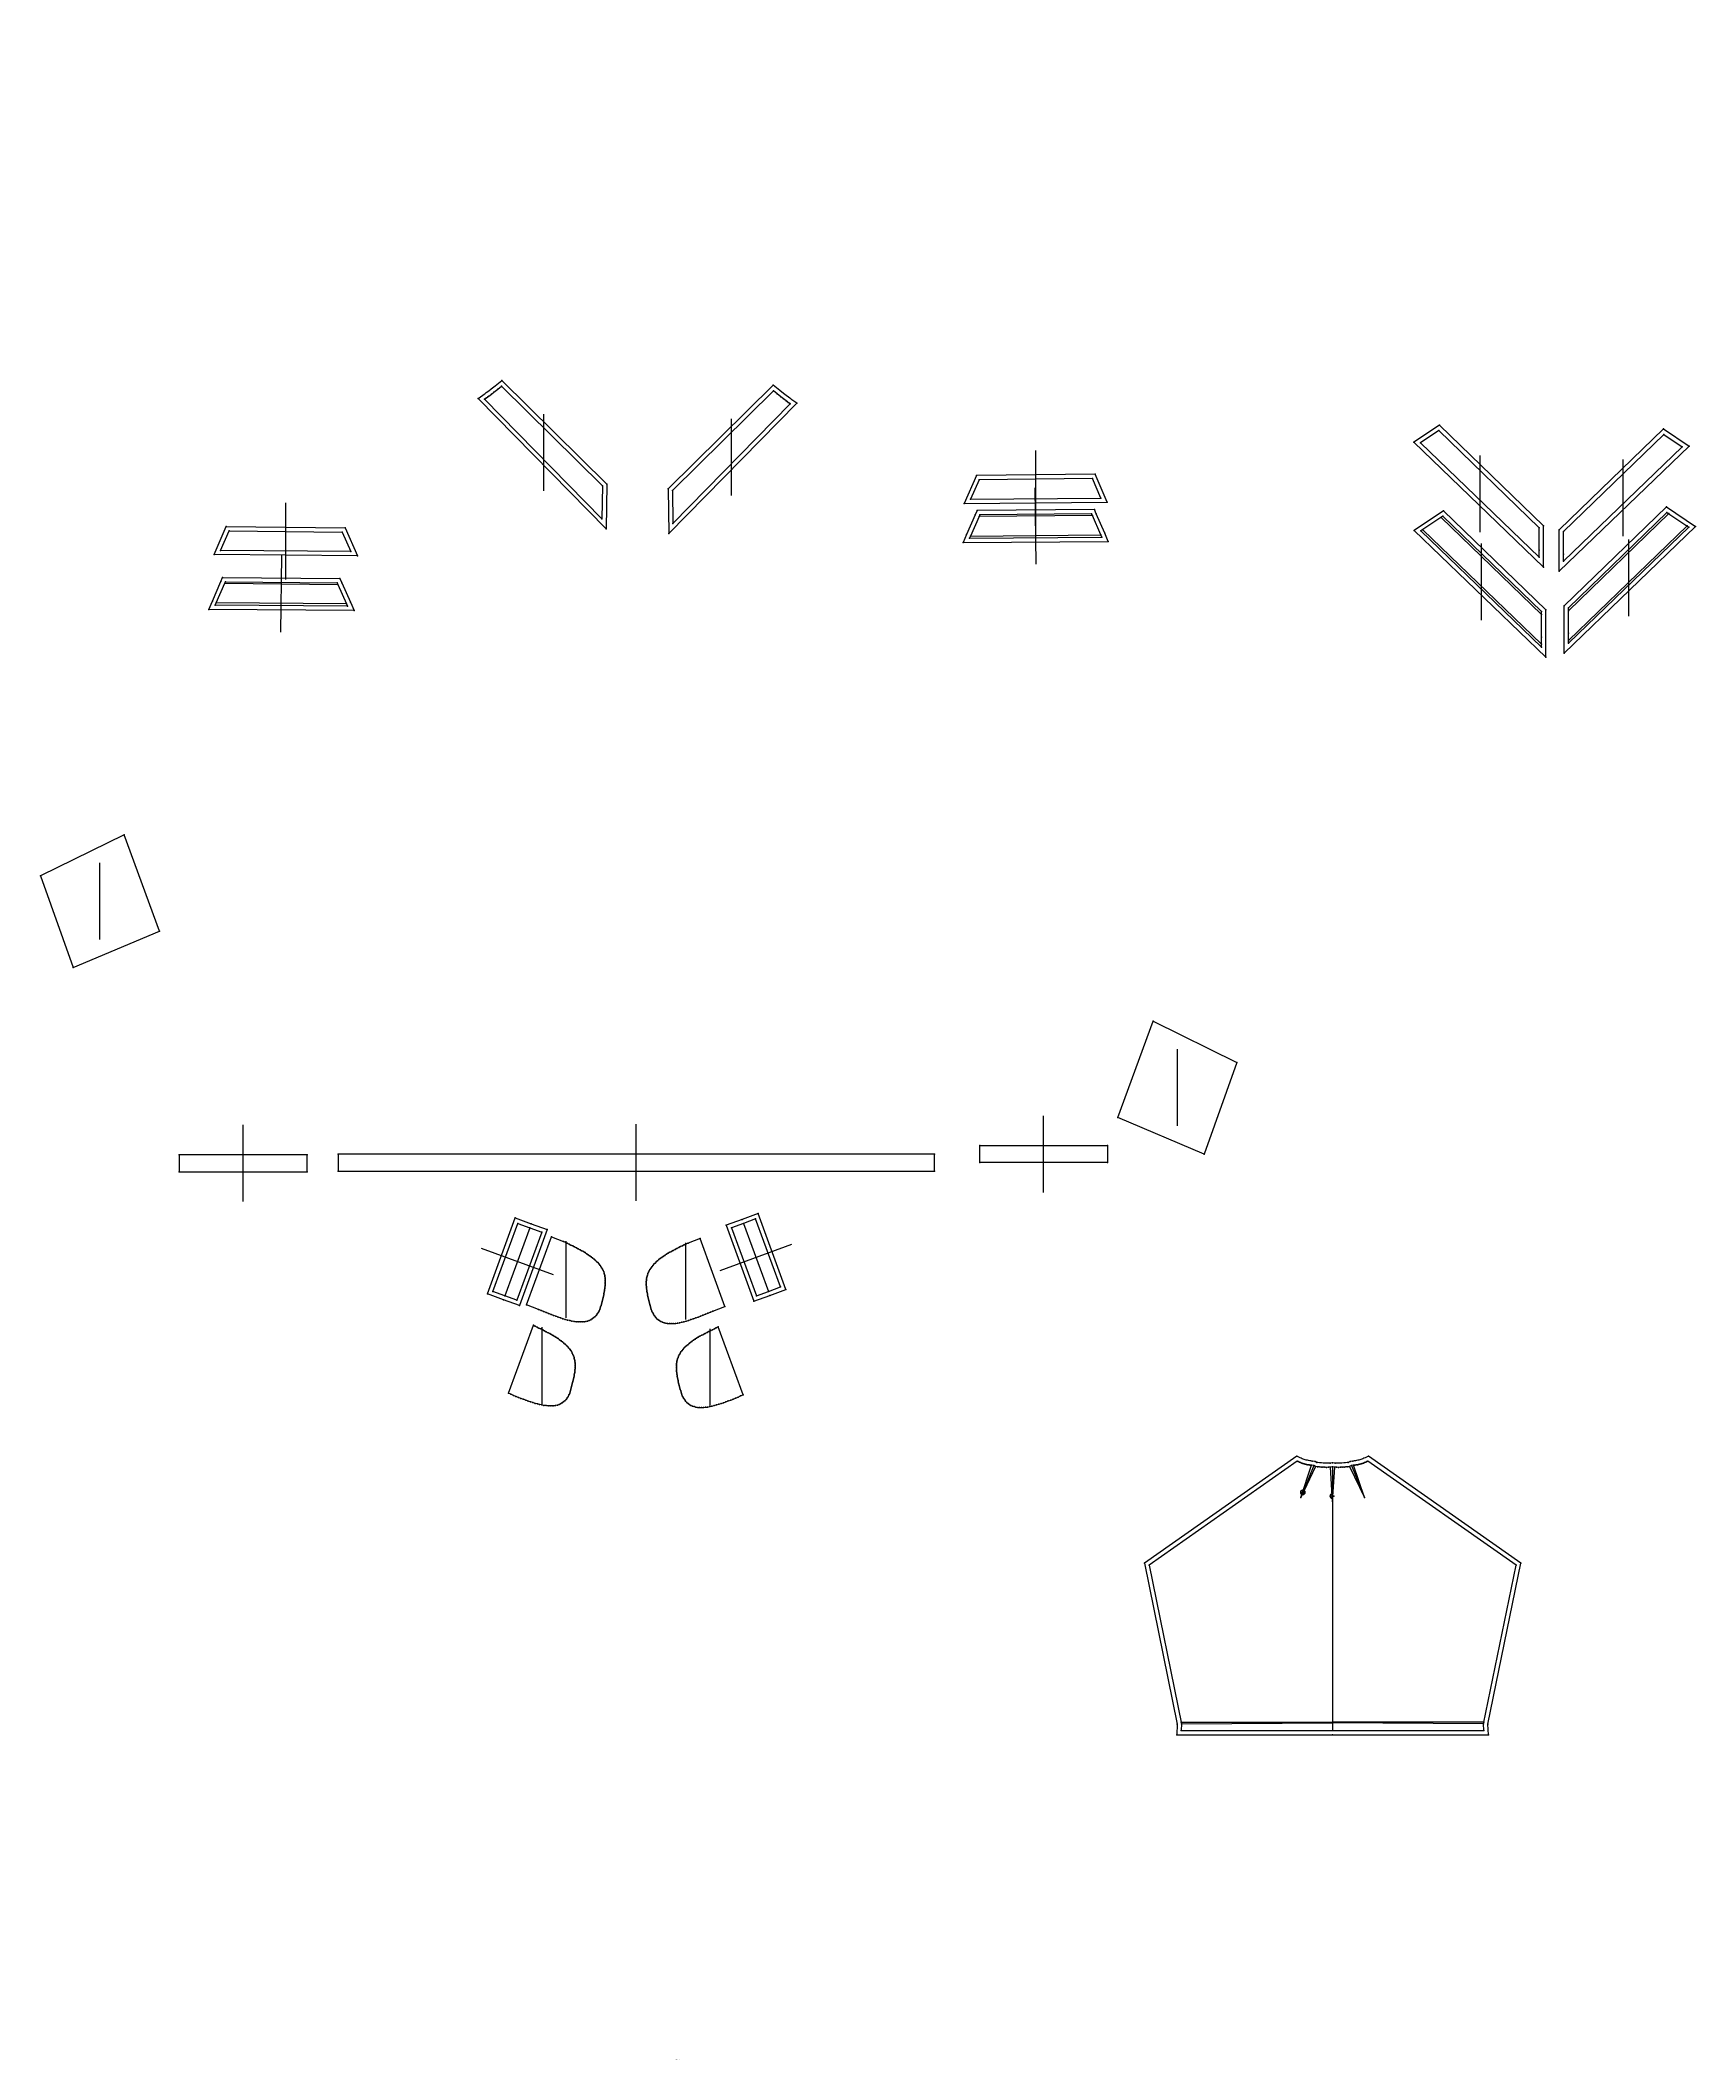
# Model space of a CAD drawing. Extents: x -1492 to 2395, y 0 to 4741.
import ezdxf

# ---------------------------------------------------------------- set-up
doc = ezdxf.new("R2010")
doc.units = 0

# ---------------------------------------------------------------- blocks, each defined once
blk = doc.blocks.new('L Sleeve Refective Patch_M')
at = {"layer": '1'}
blk.add_lwpolyline([(-794.855042, 3467.579102), (-793.02124, 3463.41748), (-772.859802, 3417.662598), (-770.597595, 3412.528809), (-1080.963379, 3414.903564), (-1078.674805, 3420.212646), (-1058.884399, 3466.129395), (-1057.202026, 3470.032715)], close=True, dxfattribs=at)
at = {"layer": '14'}
blk.add_lwpolyline([(-788.307007, 3477.518555), (-783.891907, 3467.498779), (-763.708862, 3421.694824), (-755.211182, 3402.410156), (-1096.113525, 3405.019287), (-1087.858032, 3424.170898), (-1068.067749, 3470.087402), (-1063.754639, 3480.094727), (-788.307007, 3477.518066)], close=True, dxfattribs=at)
at = {"layer": '2'}
for p in [(-1068.067749, 3470.087402), (-1063.754639, 3480.094727), (-1058.884399, 3466.129395), (-1058.884399, 3466.129395), (-1057.202026, 3470.032715), (-794.855042, 3467.579102), (-793.02124, 3463.41748), (-793.02124, 3463.41748), (-788.307007, 3477.518555), (-788.307007, 3477.518066), (-783.891907, 3467.498779), (-1087.858032, 3424.170898), (-1080.963379, 3414.903564), (-1078.674805, 3420.212646), (-1078.674805, 3420.212646), (-772.859802, 3417.662598), (-772.859802, 3417.662598), (-763.708862, 3421.694824), (-1096.113525, 3405.019287), (-770.597595, 3412.528809), (-755.211182, 3402.410156)]:
    blk.add_point(p, dxfattribs=at)
at = {"layer": '7'}
blk.add_line((-926.790283, 3351.286377), (-924.770752, 3531.275146), dxfattribs=at)
at = {"layer": '8'}
for points in [[(-1058.884399, 3466.129395), (-793.02124, 3463.41748)], [(-772.859802, 3417.662598), (-1078.674805, 3420.212646)]]:
    blk.add_lwpolyline(points, dxfattribs=at)
blk = doc.blocks.new('L Sleeve Under Reflective Panel_M')
at = {"layer": '1'}
blk.add_lwpolyline([(-1068.507446, 3543.348877), (-1048.717041, 3589.265625), (-782.853882, 3586.553711), (-762.692444, 3540.798828)], close=True, dxfattribs=at)
at = {"layer": '14'}
blk.add_lwpolyline([(-1083.652588, 3533.474609), (-1055.267212, 3599.333008), (-776.303284, 3596.487305), (-747.301514, 3530.669922), (-1083.652466, 3533.474609)], close=True, dxfattribs=at)
at = {"layer": '2'}
for p in [(-1055.267212, 3599.333008), (-1048.717041, 3589.265625), (-782.853882, 3586.553711), (-776.303284, 3596.487305), (-1083.652588, 3533.474609), (-1083.652466, 3533.474609), (-1068.507446, 3543.348877), (-762.692444, 3540.798828), (-747.301514, 3530.669922)]:
    blk.add_point(p, dxfattribs=at)
at = {"layer": '7'}
blk.add_line((-915.599976, 3475.032227), (-915.599976, 3655.032227), dxfattribs=at)
blk = doc.blocks.new('R Front Under Reflective Panel_M')
at = {"layer": '1'}
blk.add_lwpolyline([(-448.441193, 3898.793701), (-446.756958, 3899.998047), (-444.02597, 3901.964844), (-441.315948, 3903.960449), (-438.613159, 3905.96582), (-432.629883, 3910.485352), (-426.696747, 3915.071045), (-417.816925, 3922.072266), (-408.980072, 3929.127686), (-171.940491, 3695.213867), (-173.131668, 3617.928467)], close=True, dxfattribs=at)
at = {"layer": '14'}
blk.add_lwpolyline([(-463.758301, 3900.134521), (-452.609375, 3908.106689), (-449.901672, 3910.056885), (-447.25824, 3912.003418), (-444.619629, 3913.960938), (-438.691162, 3918.439209), (-432.857483, 3922.947998), (-424.025208, 3929.911865), (-408.278107, 3942.484375), (-161.875839, 3699.331055), (-163.502075, 3593.819336), (-463.758301, 3900.134277)], close=True, dxfattribs=at)
at = {"layer": '2'}
for p in [(-408.278107, 3942.484375), (-463.758301, 3900.134521), (-463.758301, 3900.134277), (-448.441193, 3898.793701), (-408.980072, 3929.127686), (-161.875839, 3699.331055), (-171.940491, 3695.213867), (-173.131668, 3617.928467), (-163.502075, 3593.819336)]:
    blk.add_point(p, dxfattribs=at)
at = {"layer": '3'}
for p in [(-446.756958, 3899.998047), (-444.02597, 3901.964844), (-441.315948, 3903.960449), (-438.613159, 3905.96582), (-432.629883, 3910.485352), (-426.696747, 3915.071045), (-417.816925, 3922.072266)]:
    blk.add_point(p, dxfattribs=at)
at = {"layer": '7'}
blk.add_line((-310.190857, 3863.528076), (-310.190857, 3683.528076), dxfattribs=at)
blk = doc.blocks.new('L Back Reflective Panel_M')
at = {"layer": '1'}
blk.add_lwpolyline([(2032.94751, 3399.911377), (1801.558838, 3623.604248), (1750.019653, 3589.140869), (2032.947754, 3316.461426)], close=True, dxfattribs=at)
at = {"layer": '14'}
blk.add_lwpolyline([(2042.94751, 3404.153076), (1802.707764, 3636.402344), (1734.142822, 3590.554199), (2042.947876, 3292.935303), (2042.947388, 3404.153076)], close=True, dxfattribs=at)
at = {"layer": '2'}
for p in [(1797.406982, 3620.827881), (1801.558838, 3623.604248), (1802.707764, 3636.402344), (1734.142822, 3590.554199), (1750.019653, 3589.140869), (1754.173706, 3591.918701), (2032.94751, 3399.911377), (2032.94751, 3399.911377), (2032.94751, 3399.911377), (2032.94751, 3392.808105), (2032.947632, 3399.911377), (2032.947632, 3399.911377), (2042.947388, 3404.153076), (2042.94751, 3404.153076), (2032.947754, 3323.270752), (2032.947266, 3316.461426), (2032.947388, 3316.461426), (2032.947754, 3316.461426), (2032.947754, 3316.461426), (2032.947876, 3316.461426), (2042.947876, 3292.935303)]:
    blk.add_point(p, dxfattribs=at)
at = {"layer": '3'}
for p in [(2032.94751, 3339.911621), (2032.94751, 3339.911377), (2032.947632, 3339.911621), (2032.947632, 3339.911377)]:
    blk.add_point(p, dxfattribs=at)
at = {"layer": '7'}
blk.add_line((1891.483643, 3560.032715), (1891.483643, 3380.032715), dxfattribs=at)
at = {"layer": '8'}
for points in [[(1797.406982, 3620.827881), (2032.94751, 3392.808105)], [(1754.173706, 3591.918701), (2032.947754, 3323.270752)], [(2032.947266, 3316.461426), (2032.94751, 3339.911377), (2032.94751, 3399.911377)], [(2032.947388, 3316.461426), (2032.947632, 3339.911621), (2032.947632, 3399.911377)], [(2032.947754, 3316.461426), (2032.94751, 3339.911621), (2032.94751, 3399.911377)], [(2032.947876, 3316.461426), (2032.947632, 3339.911377), (2032.947632, 3399.911377)]]:
    blk.add_lwpolyline(points, dxfattribs=at)
blk = doc.blocks.new('L Back Under Reflective Panel_M')
at = {"layer": '1'}
blk.add_lwpolyline([(2027.613281, 3527.277588), (2027.613037, 3596.814941), (1792.072266, 3824.834717), (1748.839111, 3795.925537)], close=True, dxfattribs=at)
at = {"layer": '14'}
blk.add_lwpolyline([(2037.613525, 3503.75293), (2037.613037, 3601.05249), (1793.226074, 3837.635986), (1732.961792, 3797.338379), (2037.613403, 3503.75293)], close=True, dxfattribs=at)
at = {"layer": '2'}
for p in [(1732.961792, 3797.338379), (1748.839111, 3795.925537), (1792.072266, 3824.834717), (1793.226074, 3837.635986), (2027.612793, 3596.814941), (2027.612915, 3596.814941), (2027.613037, 3596.814941), (2027.613037, 3596.814941), (2027.613159, 3596.814697), (2037.613037, 3601.05249), (2027.612671, 3527.27832), (2027.612793, 3527.278076), (2027.613159, 3527.277344), (2027.613281, 3527.277588), (2027.613281, 3527.277588), (2037.613403, 3503.75293), (2037.613525, 3503.75293)]:
    blk.add_point(p, dxfattribs=at)
at = {"layer": '3'}
for p in [(2027.613037, 3543.918457), (2027.613037, 3543.918213), (2027.613159, 3543.918457), (2027.613159, 3543.918213)]:
    blk.add_point(p, dxfattribs=at)
at = {"layer": '7'}
blk.add_line((1888.226196, 3766.056152), (1888.226196, 3586.056152), dxfattribs=at)
at = {"layer": '8'}
for points in [[(2027.612671, 3527.27832), (2027.613037, 3543.918213), (2027.612793, 3596.814941)], [(2027.612793, 3527.278076), (2027.613159, 3543.918457), (2027.612915, 3596.814941)], [(2027.613159, 3527.277344), (2027.613037, 3543.918457), (2027.613037, 3596.814941)], [(2027.613281, 3527.277588), (2027.613159, 3543.918213), (2027.613159, 3596.814697)]]:
    blk.add_lwpolyline(points, dxfattribs=at)
blk = doc.blocks.new('L Pocket Welt_M')
at = {"layer": '1'}
blk.add_lwpolyline([(131.295258, 1953.094238), (189.773651, 1793.468872), (217.942841, 1803.788574), (246.112, 1814.108398), (187.633591, 1973.733643), (159.464447, 1963.41394)], close=True, dxfattribs=at)
at = {"layer": '14'}
blk.add_lwpolyline([(118.465645, 1959.043823), (183.823883, 1780.63916), (221.382782, 1794.398682), (258.941681, 1808.158569), (193.583405, 1986.563354), (156.024582, 1972.803589), (118.465645, 1959.043823)], close=True, dxfattribs=at)
at = {"layer": '2'}
for p in [(118.465645, 1959.043823), (118.465645, 1959.043823), (131.295258, 1953.094238), (156.024582, 1972.803589), (159.464447, 1963.41394), (159.464447, 1963.41394), (187.633591, 1973.733643), (193.583405, 1986.563354), (217.942841, 1803.788574), (217.942886, 1803.788452), (246.112, 1814.108398), (258.941681, 1808.158569), (183.823883, 1780.63916), (189.773651, 1793.468872), (221.382782, 1794.398682)]:
    blk.add_point(p, dxfattribs=at)
at = {"layer": '7'}
blk.add_line((104.196045, 1852.642212), (273.211212, 1914.560425), dxfattribs=at)
at = {"layer": '8'}
blk.add_lwpolyline([(159.464447, 1963.41394), (217.942886, 1803.788452)], dxfattribs=at)
blk = doc.blocks.new('L Under Pocket Bag_M')
at = {"layer": '1'}
blk.add_lwpolyline([(14.48735, 1560.504028), (16.441574, 1556.786865), (18.451607, 1553.177124), (20.575363, 1549.779053), (23.237671, 1546.215454), (26.119652, 1543.066162), (29.213455, 1540.316162), (32.511253, 1537.950806), (36.005211, 1535.955322), (39.687492, 1534.314697), (43.550255, 1533.014404), (47.585663, 1532.039429), (51.785881, 1531.375), (56.143089, 1531.00647), (60.649437, 1530.918701), (65.297096, 1531.097168), (70.078209, 1531.5271), (74.984955, 1532.193359), (80.009499, 1533.081543), (85.14402, 1534.176514), (90.380661, 1535.463623), (95.711578, 1536.928101), (101.128967, 1538.554932), (106.624969, 1540.32959), (112.191734, 1542.237061), (117.821465, 1544.262695), (123.506302, 1546.391602), (129.238403, 1548.608887), (135.009949, 1550.899902), (140.813095, 1553.249634), (146.640015, 1555.643555), (152.482834, 1558.06665), (158.333786, 1560.50415), (99.855392, 1720.129517), (95.451065, 1717.995361), (91.054787, 1715.858276), (86.6745, 1713.714966), (82.318146, 1711.562012), (77.993652, 1709.39624), (73.708969, 1707.214233), (69.472054, 1705.012695), (65.290833, 1702.788208), (61.173248, 1700.53772), (57.127235, 1698.25769), (53.160744, 1695.944824), (49.281693, 1693.595947), (45.49807, 1691.207642), (41.81778, 1688.776611), (38.248772, 1686.299561), (34.798981, 1683.773071), (31.476357, 1681.19397), (28.288841, 1678.55896), (25.24437, 1675.864502), (22.350883, 1673.107544), (19.616341, 1670.284668), (17.04866, 1667.392578), (14.655777, 1664.427979), (12.445679, 1661.387451), (10.426254, 1658.2677), (8.605453, 1655.06543), (6.991226, 1651.777466), (5.591553, 1648.400391), (4.414291, 1644.930908), (3.726028, 1642.446899), (3.146774, 1639.918091), (2.672699, 1637.346069), (2.299866, 1634.7323), (2.024414, 1632.078491), (1.842392, 1629.38623), (1.749954, 1626.656982), (1.743164, 1623.892456), (1.818161, 1621.094238), (1.971008, 1618.263916), (2.197845, 1615.402954), (2.494751, 1612.513184), (2.857834, 1609.596069), (3.283218, 1606.653076), (3.766953, 1603.686035), (4.305206, 1600.696533), (4.894028, 1597.685913), (5.529541, 1594.656006), (6.20787, 1591.608276), (6.925079, 1588.544434), (7.677307, 1585.465942), (8.460617, 1582.37439), (9.271133, 1579.271484), (10.104965, 1576.158813), (10.958221, 1573.037964), (11.826965, 1569.9104), (12.707352, 1566.777832), (13.595428, 1563.641846)], close=True, dxfattribs=at)
at = {"layer": '2'}
for p in [(99.855392, 1720.129517), (14.48735, 1560.504028), (158.333786, 1560.50415)]:
    blk.add_point(p, dxfattribs=at)
at = {"layer": '3'}
for p in [(73.708969, 1707.214233), (77.993652, 1709.39624), (82.318146, 1711.562012), (86.6745, 1713.714966), (91.054787, 1715.858276), (95.451065, 1717.995361), (12.445679, 1661.387451), (14.655777, 1664.427979), (17.04866, 1667.392578), (19.616341, 1670.284668), (22.350883, 1673.107544), (25.24437, 1675.864502), (28.288841, 1678.55896), (31.476357, 1681.19397), (34.798981, 1683.773071), (38.248772, 1686.299561), (41.81778, 1688.776611), (45.49807, 1691.207642), (49.281693, 1693.595947), (53.160744, 1695.944824), (57.127235, 1698.25769), (61.173248, 1700.53772), (65.290833, 1702.788208), (69.472054, 1705.012695), (1.743164, 1623.892456), (1.749954, 1626.656982), (1.818161, 1621.094238), (1.842392, 1629.38623), (1.971008, 1618.263916), (2.024414, 1632.078491), (2.197845, 1615.402954), (2.299866, 1634.7323), (2.494751, 1612.513184), (2.672699, 1637.346069), (3.146774, 1639.918091), (3.726028, 1642.446899), (4.414291, 1644.930908), (5.591553, 1648.400391), (6.991226, 1651.777466), (8.605453, 1655.06543), (10.426254, 1658.2677), (2.857834, 1609.596069), (3.283218, 1606.653076), (3.766953, 1603.686035), (4.305206, 1600.696533), (4.894028, 1597.685913), (5.529541, 1594.656006), (6.20787, 1591.608276), (6.925079, 1588.544434), (7.677307, 1585.465942), (8.460617, 1582.37439), (9.271133, 1579.271484), (10.104965, 1576.158813), (10.958221, 1573.037964), (11.826965, 1569.9104), (12.707352, 1566.777832), (13.595428, 1563.641846), (16.441574, 1556.786865), (18.451607, 1553.177124), (20.575363, 1549.779053), (23.237671, 1546.215454), (26.119652, 1543.066162), (29.213455, 1540.316162), (32.511253, 1537.950806), (36.005211, 1535.955322), (39.687492, 1534.314697), (43.550255, 1533.014404), (47.585663, 1532.039429), (51.785881, 1531.375), (56.143089, 1531.00647), (60.649437, 1530.918701), (65.297096, 1531.097168), (70.078209, 1531.5271), (74.984955, 1532.193359), (80.009499, 1533.081543), (85.14402, 1534.176514), (90.380661, 1535.463623), (95.711578, 1536.928101), (101.128967, 1538.554932), (106.624969, 1540.32959), (112.191734, 1542.237061), (117.821465, 1544.262695), (123.506302, 1546.391602), (129.238403, 1548.608887), (135.009949, 1550.899902), (140.813095, 1553.249634), (146.640015, 1555.643555), (152.482834, 1558.06665)]:
    blk.add_point(p, dxfattribs=at)
at = {"layer": '7'}
blk.add_line((80.038467, 1715.52417), (80.038483, 1535.52417), dxfattribs=at)
blk = doc.blocks.new('L Top Pocket Bag_M')
at = {"layer": '1'}
blk.add_lwpolyline([(29.073277, 1917.23877), (24.668949, 1915.104614), (20.272671, 1912.967529), (15.892384, 1910.824219), (11.536022, 1908.671265), (7.211533, 1906.505493), (2.926857, 1904.323486), (-1.310059, 1902.121826), (-5.49128, 1899.897461), (-9.608864, 1897.646851), (-13.654892, 1895.366821), (-17.621376, 1893.054077), (-21.50042, 1890.7052), (-25.28405, 1888.316772), (-28.96434, 1885.885742), (-32.533348, 1883.408691), (-35.983147, 1880.882324), (-39.305763, 1878.303223), (-42.493271, 1875.668091), (-45.53775, 1872.973755), (-48.431236, 1870.216797), (-51.165764, 1867.393921), (-53.733467, 1864.501709), (-56.12632, 1861.537109), (-58.336449, 1858.496582), (-60.355873, 1855.376831), (-62.176674, 1852.174683), (-63.790886, 1848.886719), (-65.190575, 1845.509521), (-66.367821, 1842.040039), (-67.056084, 1839.556152), (-67.635338, 1837.027344), (-68.109413, 1834.455322), (-68.482231, 1831.841553), (-68.757698, 1829.187744), (-68.93969, 1826.495361), (-69.032143, 1823.766113), (-69.038933, 1821.001587), (-68.963936, 1818.203369), (-68.811073, 1815.373047), (-68.584267, 1812.512207), (-68.287331, 1809.622314), (-67.924263, 1806.7052), (-67.498894, 1803.762329), (-67.015129, 1800.795288), (-66.476906, 1797.805664), (-65.888069, 1794.795166), (-65.252556, 1791.765259), (-64.574242, 1788.717529), (-63.857018, 1785.653564), (-63.104805, 1782.575195), (-62.321495, 1779.483643), (-61.510979, 1776.380737), (-60.677147, 1773.268066), (-59.823891, 1770.147217), (-58.955132, 1767.019653), (-58.07476, 1763.887085), (-57.186684, 1760.751099), (-56.294762, 1757.613281), (-54.340538, 1753.896118), (-52.330513, 1750.286377), (-50.206757, 1746.888306), (-47.544449, 1743.324707), (-44.662483, 1740.175293), (-41.568672, 1737.425415), (-38.270882, 1735.060059), (-34.776924, 1733.064453), (-31.094658, 1731.42395), (-27.23188, 1730.123657), (-23.19648, 1729.148682), (-18.996254, 1728.484253), (-14.639053, 1728.115723), (-10.132713, 1728.027954), (-5.485046, 1728.206421), (-0.703934, 1728.63623), (4.202812, 1729.302612), (9.227364, 1730.190674), (14.361877, 1731.285767), (19.598518, 1732.572876), (24.92944, 1734.037354), (30.346825, 1735.664185), (35.842834, 1737.438843), (41.409603, 1739.346313), (47.03933, 1741.371948), (52.724167, 1743.500732), (58.456276, 1745.71814), (64.227821, 1748.009033), (70.030968, 1750.358887), (75.857895, 1752.752808), (81.700722, 1755.175903), (87.551674, 1757.613403), (115.720871, 1767.933105), (57.242447, 1927.55835)], close=True, dxfattribs=at)
at = {"layer": '2'}
for p in [(29.073277, 1917.23877), (57.242447, 1927.55835), (-56.294762, 1757.613281), (87.551674, 1757.613403), (115.720871, 1767.933105)]:
    blk.add_point(p, dxfattribs=at)
at = {"layer": '3'}
for p in [(-9.608864, 1897.646851), (-5.49128, 1899.897461), (-1.310059, 1902.121826), (2.926857, 1904.323486), (7.211533, 1906.505493), (11.536022, 1908.671265), (15.892384, 1910.824219), (20.272671, 1912.967529), (24.668949, 1915.104614), (-62.176674, 1852.174683), (-60.355873, 1855.376831), (-58.336449, 1858.496582), (-56.12632, 1861.537109), (-53.733467, 1864.501709), (-51.165764, 1867.393921), (-48.431236, 1870.216797), (-45.53775, 1872.973755), (-42.493271, 1875.668091), (-39.305763, 1878.303223), (-35.983147, 1880.882324), (-32.533348, 1883.408691), (-28.96434, 1885.885742), (-25.28405, 1888.316772), (-21.50042, 1890.7052), (-17.621376, 1893.054077), (-13.654892, 1895.366821), (-69.038933, 1821.001587), (-69.032143, 1823.766113), (-68.963936, 1818.203369), (-68.93969, 1826.495361), (-68.811073, 1815.373047), (-68.757698, 1829.187744), (-68.584267, 1812.512207), (-68.482231, 1831.841553), (-68.287331, 1809.622314), (-68.109413, 1834.455322), (-67.924263, 1806.7052), (-67.635338, 1837.027344), (-67.498894, 1803.762329), (-67.056084, 1839.556152), (-66.367821, 1842.040039), (-65.190575, 1845.509521), (-63.790886, 1848.886719), (-67.015129, 1800.795288), (-66.476906, 1797.805664), (-65.888069, 1794.795166), (-65.252556, 1791.765259), (-64.574242, 1788.717529), (-63.857018, 1785.653564), (-63.104805, 1782.575195), (-62.321495, 1779.483643), (-61.510979, 1776.380737), (-60.677147, 1773.268066), (-59.823891, 1770.147217), (-58.955132, 1767.019653), (-58.07476, 1763.887085), (-57.186684, 1760.751099), (81.700722, 1755.175903), (-54.340538, 1753.896118), (-52.330513, 1750.286377), (-50.206757, 1746.888306), (-47.544449, 1743.324707), (-44.662483, 1740.175293), (-41.568672, 1737.425415), (-38.270882, 1735.060059), (-34.776924, 1733.064453), (-31.094658, 1731.42395), (-27.23188, 1730.123657), (-23.19648, 1729.148682), (-18.996254, 1728.484253), (-14.639053, 1728.115723), (-10.132713, 1728.027954), (-5.485046, 1728.206421), (-0.703934, 1728.63623), (4.202812, 1729.302612), (9.227364, 1730.190674), (14.361877, 1731.285767), (19.598518, 1732.572876), (24.92944, 1734.037354), (30.346825, 1735.664185), (35.842834, 1737.438843), (41.409603, 1739.346313), (47.03933, 1741.371948), (52.724167, 1743.500732), (58.456276, 1745.71814), (64.227821, 1748.009033), (70.030968, 1750.358887), (75.857895, 1752.752808)]:
    blk.add_point(p, dxfattribs=at)
at = {"layer": '7'}
blk.add_line((23.340961, 1917.793213), (23.340977, 1737.793213), dxfattribs=at)
blk = doc.blocks.new('R Under Pocker Bag_M')
at = {"layer": '1'}
blk.add_lwpolyline([(-248.675369, 1564.399048), (-250.629593, 1560.681885), (-252.639618, 1557.072144), (-254.763382, 1553.674072), (-257.42569, 1550.110474), (-260.307678, 1546.961182), (-263.401489, 1544.211182), (-266.69928, 1541.845825), (-270.193237, 1539.850342), (-273.875519, 1538.209717), (-277.738281, 1536.909424), (-281.773682, 1535.934448), (-285.973907, 1535.27002), (-290.331116, 1534.901489), (-294.837463, 1534.813721), (-299.485107, 1534.992188), (-304.266235, 1535.422119), (-309.172974, 1536.088379), (-314.19751, 1536.976562), (-319.332031, 1538.071533), (-324.568665, 1539.358643), (-329.899597, 1540.82312), (-335.316986, 1542.449951), (-340.812988, 1544.224609), (-346.379761, 1546.13208), (-352.009491, 1548.157715), (-357.694305, 1550.286621), (-363.426422, 1552.503906), (-369.197968, 1554.794922), (-375.001099, 1557.144653), (-380.828033, 1559.538574), (-386.670868, 1561.96167), (-392.52179, 1564.39917), (-334.043396, 1724.024536), (-329.639099, 1721.890381), (-325.242798, 1719.753296), (-320.862518, 1717.609985), (-316.506165, 1715.457031), (-312.181671, 1713.29126), (-307.896973, 1711.109253), (-303.660065, 1708.907715), (-299.478851, 1706.683228), (-295.361267, 1704.432739), (-291.315247, 1702.15271), (-287.348755, 1699.839844), (-283.469727, 1697.490967), (-279.686096, 1695.102661), (-276.005798, 1692.671631), (-272.436798, 1690.19458), (-268.987, 1687.668091), (-265.664368, 1685.088989), (-262.476868, 1682.453979), (-259.432373, 1679.759521), (-256.53891, 1677.002563), (-253.804352, 1674.179688), (-251.236679, 1671.287598), (-248.843796, 1668.322998), (-246.633698, 1665.282471), (-244.614273, 1662.16272), (-242.793472, 1658.960449), (-241.179245, 1655.672485), (-239.779572, 1652.29541), (-238.60231, 1648.825928), (-237.914047, 1646.341919), (-237.334793, 1643.81311), (-236.860718, 1641.241089), (-236.487885, 1638.627319), (-236.212433, 1635.973511), (-236.030411, 1633.28125), (-235.937973, 1630.552002), (-235.931183, 1627.787476), (-236.00618, 1624.989258), (-236.159027, 1622.158936), (-236.385864, 1619.297974), (-236.68277, 1616.408203), (-237.045853, 1613.491089), (-237.471237, 1610.548096), (-237.954971, 1607.581055), (-238.493225, 1604.591553), (-239.082047, 1601.580933), (-239.71756, 1598.551025), (-240.395889, 1595.503296), (-241.113098, 1592.439453), (-241.865326, 1589.360962), (-242.648636, 1586.269409), (-243.459152, 1583.166504), (-244.292984, 1580.053833), (-245.14624, 1576.932983), (-246.014984, 1573.80542), (-246.89537, 1570.672852), (-247.783447, 1567.536865)], close=True, dxfattribs=at)
at = {"layer": '2'}
for p in [(-334.043396, 1724.024536), (-392.52179, 1564.39917), (-248.675369, 1564.399048)]:
    blk.add_point(p, dxfattribs=at)
at = {"layer": '3'}
for p in [(-329.639099, 1721.890381), (-325.242798, 1719.753296), (-320.862518, 1717.609985), (-316.506165, 1715.457031), (-312.181671, 1713.29126), (-307.896973, 1711.109253), (-303.660065, 1708.907715), (-299.478851, 1706.683228), (-295.361267, 1704.432739), (-291.315247, 1702.15271), (-287.348755, 1699.839844), (-283.469727, 1697.490967), (-279.686096, 1695.102661), (-276.005798, 1692.671631), (-272.436798, 1690.19458), (-268.987, 1687.668091), (-265.664368, 1685.088989), (-262.476868, 1682.453979), (-259.432373, 1679.759521), (-256.53891, 1677.002563), (-253.804352, 1674.179688), (-251.236679, 1671.287598), (-248.843796, 1668.322998), (-246.633698, 1665.282471), (-244.614273, 1662.16272), (-242.793472, 1658.960449), (-241.179245, 1655.672485), (-239.779572, 1652.29541), (-238.60231, 1648.825928), (-237.914047, 1646.341919), (-237.334793, 1643.81311), (-237.045853, 1613.491089), (-236.860718, 1641.241089), (-236.68277, 1616.408203), (-236.487885, 1638.627319), (-236.385864, 1619.297974), (-236.212433, 1635.973511), (-236.159027, 1622.158936), (-236.030411, 1633.28125), (-236.00618, 1624.989258), (-235.937973, 1630.552002), (-235.931183, 1627.787476), (-247.783447, 1567.536865), (-246.89537, 1570.672852), (-246.014984, 1573.80542), (-245.14624, 1576.932983), (-244.292984, 1580.053833), (-243.459152, 1583.166504), (-242.648636, 1586.269409), (-241.865326, 1589.360962), (-241.113098, 1592.439453), (-240.395889, 1595.503296), (-239.71756, 1598.551025), (-239.082047, 1601.580933), (-238.493225, 1604.591553), (-237.954971, 1607.581055), (-237.471237, 1610.548096), (-386.670868, 1561.96167), (-380.828033, 1559.538574), (-375.001099, 1557.144653), (-369.197968, 1554.794922), (-363.426422, 1552.503906), (-357.694305, 1550.286621), (-352.009491, 1548.157715), (-346.379761, 1546.13208), (-340.812988, 1544.224609), (-335.316986, 1542.449951), (-329.899597, 1540.82312), (-324.568665, 1539.358643), (-319.332031, 1538.071533), (-314.19751, 1536.976562), (-309.172974, 1536.088379), (-304.266235, 1535.422119), (-299.485107, 1534.992188), (-294.837463, 1534.813721), (-290.331116, 1534.901489), (-285.973907, 1535.27002), (-281.773682, 1535.934448), (-277.738281, 1536.909424), (-273.875519, 1538.209717), (-270.193237, 1539.850342), (-266.69928, 1541.845825), (-263.401489, 1544.211182), (-260.307678, 1546.961182), (-257.42569, 1550.110474), (-254.763382, 1553.674072), (-252.639618, 1557.072144), (-250.629593, 1560.681885)]:
    blk.add_point(p, dxfattribs=at)
at = {"layer": '7'}
blk.add_line((-314.226501, 1719.419189), (-314.226501, 1539.419189), dxfattribs=at)
blk = doc.blocks.new('R Top Pocket Bag_M')
at = {"layer": '1'}
blk.add_lwpolyline([(-263.261292, 1921.133789), (-258.856964, 1918.999634), (-254.460693, 1916.862549), (-250.080414, 1914.719238), (-245.724045, 1912.566284), (-241.399567, 1910.400513), (-237.114883, 1908.218506), (-232.87796, 1906.016846), (-228.696747, 1903.79248), (-224.579163, 1901.54187), (-220.533142, 1899.261841), (-216.56665, 1896.949097), (-212.687607, 1894.60022), (-208.903976, 1892.211792), (-205.223694, 1889.780762), (-201.654678, 1887.303711), (-198.20488, 1884.777344), (-194.882263, 1882.198242), (-191.694763, 1879.56311), (-188.650269, 1876.868774), (-185.75679, 1874.111816), (-183.022263, 1871.28894), (-180.454559, 1868.396729), (-178.061707, 1865.432129), (-175.851578, 1862.391602), (-173.832153, 1859.271851), (-172.011353, 1856.069702), (-170.397141, 1852.781738), (-168.997452, 1849.404541), (-167.820206, 1845.935059), (-167.131943, 1843.451172), (-166.552689, 1840.922363), (-166.078613, 1838.350342), (-165.705795, 1835.736572), (-165.430328, 1833.082764), (-165.248337, 1830.390381), (-165.155884, 1827.661133), (-165.149094, 1824.896606), (-165.224091, 1822.098389), (-165.376953, 1819.268066), (-165.60376, 1816.407227), (-165.900696, 1813.517334), (-166.263763, 1810.60022), (-166.689133, 1807.657349), (-167.172897, 1804.690308), (-167.711121, 1801.700684), (-168.299957, 1798.690186), (-168.935471, 1795.660278), (-169.613785, 1792.612549), (-170.331009, 1789.548584), (-171.083221, 1786.470215), (-171.866531, 1783.378662), (-172.677048, 1780.275757), (-173.51088, 1777.163086), (-174.364136, 1774.042236), (-175.232895, 1770.914673), (-176.113266, 1767.782104), (-177.001343, 1764.646118), (-177.893265, 1761.508301), (-179.847488, 1757.791138), (-181.857513, 1754.181396), (-183.981262, 1750.783325), (-186.643585, 1747.219727), (-189.525543, 1744.070312), (-192.619354, 1741.320435), (-195.917145, 1738.955078), (-199.411102, 1736.959473), (-203.093369, 1735.31897), (-206.956146, 1734.018677), (-210.991547, 1733.043701), (-215.191772, 1732.379272), (-219.548981, 1732.010742), (-224.055313, 1731.922974), (-228.702972, 1732.10144), (-233.4841, 1732.53125), (-238.390839, 1733.197632), (-243.41539, 1734.085693), (-248.549896, 1735.180786), (-253.786545, 1736.467896), (-259.117462, 1737.932373), (-264.534851, 1739.559204), (-270.030853, 1741.333862), (-275.597626, 1743.241333), (-281.227356, 1745.266968), (-286.912201, 1747.395752), (-292.644318, 1749.613159), (-298.415833, 1751.904053), (-304.218994, 1754.253906), (-310.045929, 1756.647827), (-315.888733, 1759.070923), (-321.739685, 1761.508423), (-349.908905, 1771.828125), (-291.430481, 1931.453369)], close=True, dxfattribs=at)
at = {"layer": '2'}
for p in [(-291.430481, 1931.453369), (-263.261292, 1921.133789), (-349.908905, 1771.828125), (-321.739685, 1761.508423), (-177.893265, 1761.508301)]:
    blk.add_point(p, dxfattribs=at)
at = {"layer": '3'}
for p in [(-258.856964, 1918.999634), (-254.460693, 1916.862549), (-250.080414, 1914.719238), (-245.724045, 1912.566284), (-241.399567, 1910.400513), (-237.114883, 1908.218506), (-232.87796, 1906.016846), (-228.696747, 1903.79248), (-224.579163, 1901.54187), (-220.533142, 1899.261841), (-216.56665, 1896.949097), (-212.687607, 1894.60022), (-208.903976, 1892.211792), (-205.223694, 1889.780762), (-201.654678, 1887.303711), (-198.20488, 1884.777344), (-194.882263, 1882.198242), (-191.694763, 1879.56311), (-188.650269, 1876.868774), (-185.75679, 1874.111816), (-183.022263, 1871.28894), (-180.454559, 1868.396729), (-178.061707, 1865.432129), (-175.851578, 1862.391602), (-173.832153, 1859.271851), (-172.011353, 1856.069702), (-170.397141, 1852.781738), (-168.997452, 1849.404541), (-167.820206, 1845.935059), (-167.711121, 1801.700684), (-167.172897, 1804.690308), (-167.131943, 1843.451172), (-166.689133, 1807.657349), (-166.552689, 1840.922363), (-166.263763, 1810.60022), (-166.078613, 1838.350342), (-165.900696, 1813.517334), (-165.705795, 1835.736572), (-165.60376, 1816.407227), (-165.430328, 1833.082764), (-165.376953, 1819.268066), (-165.248337, 1830.390381), (-165.224091, 1822.098389), (-165.155884, 1827.661133), (-165.149094, 1824.896606), (-315.888733, 1759.070923), (-310.045929, 1756.647827), (-304.218994, 1754.253906), (-181.857513, 1754.181396), (-179.847488, 1757.791138), (-177.001343, 1764.646118), (-176.113266, 1767.782104), (-175.232895, 1770.914673), (-174.364136, 1774.042236), (-173.51088, 1777.163086), (-172.677048, 1780.275757), (-171.866531, 1783.378662), (-171.083221, 1786.470215), (-170.331009, 1789.548584), (-169.613785, 1792.612549), (-168.935471, 1795.660278), (-168.299957, 1798.690186), (-298.415833, 1751.904053), (-292.644318, 1749.613159), (-286.912201, 1747.395752), (-281.227356, 1745.266968), (-275.597626, 1743.241333), (-270.030853, 1741.333862), (-264.534851, 1739.559204), (-259.117462, 1737.932373), (-253.786545, 1736.467896), (-248.549896, 1735.180786), (-243.41539, 1734.085693), (-238.390839, 1733.197632), (-233.4841, 1732.53125), (-228.702972, 1732.10144), (-224.055313, 1731.922974), (-219.548981, 1732.010742), (-215.191772, 1732.379272), (-210.991547, 1733.043701), (-206.956146, 1734.018677), (-203.093369, 1735.31897), (-199.411102, 1736.959473), (-195.917145, 1738.955078), (-192.619354, 1741.320435), (-189.525543, 1744.070312), (-186.643585, 1747.219727), (-183.981262, 1750.783325)]:
    blk.add_point(p, dxfattribs=at)
at = {"layer": '7'}
blk.add_line((-257.528992, 1921.688232), (-257.528992, 1741.688232), dxfattribs=at)
blk = doc.blocks.new('Pattern2D_45075_M')
at = {"layer": '1'}
blk.add_lwpolyline([(714.418518, 3627.032471), (712.584717, 3622.87085), (692.423279, 3577.115967), (690.161072, 3571.982178), (1000.526855, 3574.356934), (998.23822, 3579.666016), (978.447876, 3625.582764), (976.765503, 3629.486084)], close=True, dxfattribs=at)
at = {"layer": '14'}
blk.add_lwpolyline([(707.870605, 3636.97168), (703.441284, 3626.919922), (683.2724, 3581.148438), (674.774658, 3561.864258), (1015.677612, 3564.472656), (1007.42157, 3583.624512), (987.631287, 3629.540527), (983.318237, 3639.547607), (707.870544, 3636.971436)], close=True, dxfattribs=at)
at = {"layer": '2'}
for p in [(703.441284, 3626.919922), (707.870544, 3636.971436), (707.870605, 3636.97168), (712.584717, 3622.87085), (712.584717, 3622.87085), (714.418518, 3627.032471), (976.765503, 3629.486084), (978.447876, 3625.582764), (978.447876, 3625.582764), (983.318237, 3639.547607), (987.631287, 3629.540527), (674.774658, 3561.864258), (683.2724, 3581.148438), (690.161072, 3571.982178), (692.423279, 3577.115967), (692.423279, 3577.115967), (998.23822, 3579.666016), (998.238281, 3579.666016), (1000.526855, 3574.356934), (1007.42157, 3583.624512), (1015.677612, 3564.472656)]:
    blk.add_point(p, dxfattribs=at)
at = {"layer": '7'}
blk.add_line((846.35376, 3510.739746), (844.334229, 3690.728516), dxfattribs=at)
at = {"layer": '8'}
for points in [[(978.447876, 3625.582764), (712.584717, 3622.87085)], [(692.423279, 3577.115967), (998.238281, 3579.666016)]]:
    blk.add_lwpolyline(points, dxfattribs=at)
blk = doc.blocks.new('Pattern2D_45079_M')
at = {"layer": '1'}
blk.add_lwpolyline([(998.423767, 3666.313965), (978.633423, 3712.230713), (712.770142, 3709.518799), (692.608765, 3663.763916)], close=True, dxfattribs=at)
at = {"layer": '14'}
blk.add_lwpolyline([(1013.568848, 3656.439941), (985.183655, 3722.29834), (706.219482, 3719.452881), (677.217896, 3653.635498), (1013.568787, 3656.439941)], close=True, dxfattribs=at)
at = {"layer": '2'}
for p in [(706.219482, 3719.452881), (712.770142, 3709.518799), (978.633423, 3712.230713), (985.183655, 3722.29834), (677.217896, 3653.635498), (692.608765, 3663.763916), (998.423767, 3666.313965), (1013.568787, 3656.439941), (1013.568848, 3656.439941)]:
    blk.add_point(p, dxfattribs=at)
at = {"layer": '7'}
blk.add_line((845.516235, 3597.997314), (845.516235, 3777.997314), dxfattribs=at)
blk = doc.blocks.new('LHS Elbow Patch_M')
at = {"layer": '1'}
blk.add_lwpolyline([(1240.974854, 2126.13208), (1038.519043, 2211.697754), (1121.336182, 2438.184082), (1317.907227, 2341.219971)], close=True, dxfattribs=at)
at = {"layer": '2'}
for p in [(1121.336182, 2438.184082), (1317.907227, 2341.219971), (1038.519043, 2211.697754), (1240.974854, 2126.13208)]:
    blk.add_point(p, dxfattribs=at)
at = {"layer": '7'}
blk.add_line((1178.213135, 2192.158203), (1178.213135, 2372.158203), dxfattribs=at)
blk = doc.blocks.new('L Back Reflective Panel_1_M')
at = {"layer": '1'}
blk.add_lwpolyline([(2096.197754, 3408.89209), (2327.586426, 3632.584961), (2379.125732, 3598.121582), (2096.197754, 3325.442139)], close=True, dxfattribs=at)
at = {"layer": '14'}
blk.add_lwpolyline([(2086.197754, 3413.133789), (2326.437256, 3645.383057), (2395.002441, 3599.534668), (2086.197754, 3301.91626), (2086.197754, 3413.133545)], close=True, dxfattribs=at)
at = {"layer": '2'}
for p in [(2326.437256, 3645.383057), (2327.586426, 3632.584961), (2331.738281, 3629.808594), (2374.97168, 3600.899414), (2379.125732, 3598.121582), (2395.002441, 3599.534668), (2086.197754, 3413.133789), (2086.197754, 3413.133545), (2096.197754, 3408.89209), (2096.197754, 3408.89209), (2096.197754, 3408.89209), (2096.197754, 3408.89209), (2096.197754, 3408.89209), (2096.197754, 3401.788818), (2096.19751, 3325.442139), (2096.197754, 3332.251465), (2096.197754, 3325.442139), (2096.197754, 3325.442139), (2096.197998, 3325.442139), (2096.198242, 3325.442139), (2086.197754, 3301.91626)]:
    blk.add_point(p, dxfattribs=at)
at = {"layer": '3'}
blk.add_point((2096.197754, 3348.89209), dxfattribs=at)
blk.add_point((2096.197754, 3348.89209), dxfattribs=at)
blk.add_point((2096.197754, 3348.89209), dxfattribs=at)
blk.add_point((2096.197754, 3348.89209), dxfattribs=at)
at = {"layer": '7'}
blk.add_line((2237.661621, 3569.013672), (2237.661621, 3389.013672), dxfattribs=at)
at = {"layer": '8'}
for points in [[(2331.738281, 3629.808594), (2096.197754, 3401.788818)], [(2374.97168, 3600.899414), (2096.197754, 3332.251465)], [(2096.19751, 3325.442139), (2096.197754, 3348.89209), (2096.197754, 3408.89209)], [(2096.197754, 3325.442139), (2096.197754, 3348.89209), (2096.197754, 3408.89209)], [(2096.198242, 3325.442139), (2096.197754, 3348.89209), (2096.197754, 3408.89209)], [(2096.197998, 3325.442139), (2096.197754, 3348.89209), (2096.197754, 3408.89209)]]:
    blk.add_lwpolyline(points, dxfattribs=at)
blk = doc.blocks.new('L Back Under Reflective Panel_1_M')
at = {"layer": '1'}
blk.add_lwpolyline([(2084.888184, 3518.26123), (2084.888672, 3587.798584), (2320.429199, 3815.818359), (2363.662354, 3786.90918)], close=True, dxfattribs=at)
at = {"layer": '14'}
blk.add_lwpolyline([(2074.888184, 3494.736816), (2074.888672, 3592.035889), (2319.275391, 3828.619385), (2379.539551, 3788.322021), (2074.887939, 3494.736572)], close=True, dxfattribs=at)
at = {"layer": '2'}
for p in [(2319.275391, 3828.619385), (2320.429199, 3815.818359), (2363.662354, 3786.90918), (2379.539551, 3788.322021), (2074.888672, 3592.035889), (2084.888428, 3587.79834), (2084.888672, 3587.798584), (2084.888672, 3587.798584), (2084.888672, 3587.798584), (2084.888672, 3587.798584), (2084.888184, 3518.26123), (2084.888184, 3518.26123), (2084.888428, 3518.260986), (2084.888672, 3518.261719), (2084.888916, 3518.261963), (2074.887939, 3494.736572), (2074.888184, 3494.736816)]:
    blk.add_point(p, dxfattribs=at)
at = {"layer": '3'}
for p in [(2084.888428, 3534.901855), (2084.888428, 3534.901855), (2084.888672, 3534.901855), (2084.888672, 3534.901855)]:
    blk.add_point(p, dxfattribs=at)
at = {"layer": '7'}
blk.add_line((2224.275391, 3757.039795), (2224.275391, 3577.039795), dxfattribs=at)
at = {"layer": '8'}
for points in [[(2084.888184, 3518.26123), (2084.888428, 3534.901855), (2084.888428, 3587.79834)], [(2084.888428, 3518.260986), (2084.888672, 3534.901855), (2084.888672, 3587.798584)], [(2084.888672, 3518.261719), (2084.888428, 3534.901855), (2084.888672, 3587.798584)], [(2084.888916, 3518.261963), (2084.888672, 3534.901855), (2084.888672, 3587.798584)]]:
    blk.add_lwpolyline(points, dxfattribs=at)
blk = doc.blocks.new('LHS Elbow Patch_1_M')
at = {"layer": '1'}
blk.add_lwpolyline([(-1414.732178, 2563.958008), (-1212.276367, 2649.523682), (-1295.093506, 2876.01001), (-1491.664551, 2779.045898)], close=True, dxfattribs=at)
at = {"layer": '2'}
for p in [(-1295.093506, 2876.01001), (-1491.664551, 2779.045898), (-1212.276367, 2649.523682), (-1414.732178, 2563.958008)]:
    blk.add_point(p, dxfattribs=at)
at = {"layer": '7'}
blk.add_line((-1351.970459, 2629.983887), (-1351.970459, 2809.983887), dxfattribs=at)
blk = doc.blocks.new('Back Lining_1_M')
at = {"layer": '1'}
blk.add_lwpolyline([(1542.508789, 772.294861), (1897.872437, 772.2948), (1897.1073, 788.558716), (1973.356812, 1160.8302), (1625.698608, 1405.286133), (1623.015137, 1404.045898), (1620.325684, 1402.829346), (1617.622925, 1401.659668), (1614.899658, 1400.560303), (1612.14856, 1399.554443), (1609.362183, 1398.665405), (1606.512573, 1397.903076), (1603.629028, 1397.260254), (1600.718018, 1396.712769), (1597.786133, 1396.236816), (1594.839722, 1395.80835), (1591.885498, 1395.40332), (1586.844604, 1394.668213), (1582.39978, 1392.288452), (1578.081421, 1391.804077), (1573.762939, 1391.355469), (1569.44104, 1390.978027), (1565.112427, 1390.707397), (1560.771729, 1390.567261), (1556.427612, 1390.534424), (1552.079956, 1390.572998), (1547.729126, 1390.647217), (1542.508667, 1391.355103), (1537.28833, 1390.647217), (1532.9375, 1390.572998), (1528.589966, 1390.534424), (1524.245728, 1390.567139), (1519.905029, 1390.707275), (1515.576538, 1390.977905), (1511.254639, 1391.355347), (1506.936157, 1391.804077), (1502.617676, 1392.288452), (1498.172852, 1394.668213), (1493.13208, 1395.40332), (1490.177856, 1395.80835), (1487.231445, 1396.236816), (1484.299561, 1396.712769), (1481.38855, 1397.260254), (1478.505005, 1397.903076), (1475.655273, 1398.665405), (1472.869019, 1399.554443), (1470.117798, 1400.560303), (1467.394531, 1401.659668), (1464.691895, 1402.829346), (1462.002441, 1404.045898), (1459.318848, 1405.286133), (1111.660889, 1160.829956), (1187.9104, 788.558716), (1187.145264, 772.294678)], close=True, dxfattribs=at)
at = {"layer": '13'}
for p in [(1612.398071, 1331.761963), (1545.144043, 1322.949951)]:
    blk.add_point(p, dxfattribs=at)
at = {"layer": '14'}
blk.add_lwpolyline([(1542.508789, 762.294861), (1908.353882, 762.2948), (1907.154907, 787.778076), (1984.46814, 1165.241943), (1626.735352, 1416.781738), (1618.855591, 1413.139893), (1616.281738, 1411.975586), (1613.764893, 1410.886353), (1611.309448, 1409.89502), (1608.910767, 1409.018066), (1606.547852, 1408.26416), (1604.130981, 1407.617554), (1601.619263, 1407.057617), (1598.987671, 1406.562744), (1596.266113, 1406.12085), (1593.448242, 1405.71106), (1590.482544, 1405.304565), (1583.668701, 1404.310791), (1579.374512, 1402.011719), (1577.021606, 1401.747803), (1572.805298, 1401.309814), (1568.694092, 1400.950806), (1564.639038, 1400.697266), (1560.575928, 1400.56604), (1556.43335, 1400.53479), (1552.204956, 1400.572266), (1548.488892, 1400.635742), (1542.508545, 1401.446655), (1536.528564, 1400.635742), (1532.812378, 1400.572266), (1528.583984, 1400.53479), (1524.441406, 1400.565918), (1520.37854, 1400.697144), (1516.323486, 1400.950684), (1512.207397, 1401.310059), (1508.02124, 1401.745117), (1505.6427, 1402.011963), (1501.348755, 1404.310913), (1494.537231, 1405.304199), (1491.569458, 1405.71106), (1488.751465, 1406.120972), (1486.029785, 1406.562744), (1483.398438, 1407.057617), (1480.885742, 1407.617798), (1478.468628, 1408.264404), (1476.107788, 1409.0177), (1473.709106, 1409.894653), (1471.252075, 1410.886597), (1468.736572, 1411.97522), (1466.168579, 1413.136841), (1458.281738, 1416.781738), (1100.549683, 1165.241699), (1177.862549, 787.778564), (1176.663696, 762.294678), (1542.508789, 762.294861)], close=True, dxfattribs=at)
at = {"layer": '2'}
for p in [(1458.281738, 1416.781738), (1459.318848, 1405.286133), (1493.13208, 1395.40332), (1493.13208, 1395.403076), (1494.537231, 1405.304199), (1498.172729, 1394.668091), (1498.172852, 1394.668213), (1501.348755, 1404.310913), (1502.617676, 1392.288452), (1502.617798, 1392.288208), (1505.6427, 1402.011963), (1536.528564, 1400.635742), (1537.28833, 1390.647217), (1537.28833, 1390.646973), (1542.508545, 1401.446655), (1542.508545, 1391.354858), (1542.508667, 1391.355103), (1542.508667, 1391.35498), (1542.508667, 1391.35498), (1542.508789, 1391.354858), (1547.729004, 1390.646973), (1547.729126, 1390.647217), (1548.488892, 1400.635742), (1579.374512, 1402.011719), (1582.399536, 1392.288208), (1582.39978, 1392.288452), (1583.668701, 1404.310791), (1586.844604, 1394.668213), (1586.844604, 1394.668091), (1590.482544, 1405.304565), (1591.885254, 1395.403076), (1591.885498, 1395.40332), (1625.698608, 1405.286133), (1626.735352, 1416.781738), (1467.619385, 1331.761963), (1472.619019, 1336.762085), (1472.619019, 1336.762085), (1477.619141, 1331.761963), (1542.508545, 1328.003906), (1467.619263, 1319.523682), (1467.619385, 1319.523682), (1472.619385, 1326.761963), (1537.237915, 1322.949951), (1542.508301, 1310.658081), (1542.508423, 1310.658081), (1542.508667, 1317.896118), (1542.508911, 1310.658081), (1542.509033, 1310.658081), (1617.397949, 1319.523682), (1617.398071, 1319.523682), (1100.549683, 1165.241699), (1111.660889, 1160.829956), (1973.356812, 1160.8302), (1984.46814, 1165.241943), (1176.663696, 762.294678), (1177.862549, 787.778564), (1187.14502, 792.2948), (1187.145264, 772.294678), (1187.909912, 788.558838), (1187.9104, 788.558716), (1542.508545, 790.42688), (1542.508545, 772.294861), (1542.508667, 792.295044), (1542.508667, 792.295044), (1542.508789, 790.42688), (1542.508789, 772.294861), (1542.508789, 772.294861), (1542.508789, 762.294861), (1542.508789, 762.294861), (1897.1073, 788.558716), (1897.1073, 788.558716), (1897.872314, 792.2948), (1897.872437, 772.2948), (1907.154907, 787.778076), (1908.353882, 762.2948)]:
    blk.add_point(p, dxfattribs=at)
at = {"layer": '3'}
for p in [(1462.002441, 1404.045898), (1464.691895, 1402.829346), (1467.394531, 1401.659668), (1470.117798, 1400.560303), (1472.869019, 1399.554443), (1475.655273, 1398.665405), (1478.505005, 1397.903076), (1481.38855, 1397.260254), (1484.299561, 1396.712769), (1487.231445, 1396.236816), (1490.177856, 1395.80835), (1506.936157, 1391.804077), (1511.254639, 1391.355347), (1515.576538, 1390.977905), (1519.905029, 1390.707275), (1524.245728, 1390.567139), (1528.589966, 1390.534424), (1532.9375, 1390.572998), (1552.079956, 1390.572998), (1556.427612, 1390.534424), (1560.771729, 1390.567261), (1565.112427, 1390.707397), (1569.44104, 1390.978027), (1573.762939, 1391.355469), (1578.081421, 1391.804077), (1594.839722, 1395.80835), (1597.786133, 1396.236816), (1600.718018, 1396.712769), (1603.629028, 1397.260254), (1606.512573, 1397.903076), (1609.362183, 1398.665405), (1612.14856, 1399.554443), (1614.899658, 1400.560303), (1617.622925, 1401.659668), (1620.325684, 1402.829346), (1623.015137, 1404.045898), (1467.999878, 1333.675293), (1467.999878, 1329.848389), (1469.083862, 1335.297363), (1469.083862, 1328.226318), (1470.705933, 1336.381104), (1474.532593, 1336.381104), (1476.154663, 1335.297363), (1476.154663, 1328.226318), (1477.238647, 1333.675293), (1477.238647, 1329.848389), (1540.324585, 1327.569092), (1470.705933, 1327.142334), (1474.532593, 1327.142334), (1537.61853, 1324.863281), (1537.61853, 1321.036377), (1538.702515, 1326.485352), (1538.702515, 1319.414307), (1540.324585, 1318.330322)]:
    blk.add_point(p, dxfattribs=at)
at = {"layer": '7'}
blk.add_line((1542.508789, 1178.790405), (1542.508789, 998.790405), dxfattribs=at)
at = {"layer": '8'}
for points in [[(1498.172729, 1394.668091), (1467.619263, 1319.523682)], [(1502.617798, 1392.288208), (1467.619385, 1319.523682), (1493.13208, 1395.403076)], [(1542.508911, 1310.658081), (1537.28833, 1390.646973)], [(1542.508545, 1391.354858), (1542.508301, 1310.658081)], [(1542.508423, 1310.658081), (1547.729004, 1390.646973)], [(1542.508667, 1391.35498), (1542.508545, 772.294861)], [(1542.508667, 1391.35498), (1542.508789, 772.294861)], [(1542.508789, 1391.354858), (1542.509033, 1310.658081)], [(1582.399536, 1392.288208), (1617.397949, 1319.523682), (1591.885254, 1395.403076)], [(1586.844604, 1394.668091), (1617.398071, 1319.523682)], [(1542.508667, 1317.896118), (1540.324585, 1318.330322), (1538.702515, 1319.414307), (1537.61853, 1321.036377), (1537.237915, 1322.949951), (1537.61853, 1324.863281), (1538.702515, 1326.485352), (1540.324585, 1327.569092), (1542.508545, 1328.003906)], [(1187.14502, 792.2948), (1542.508667, 792.295044)], [(1187.909912, 788.558838), (1542.508545, 790.42688)], [(1897.872314, 792.2948), (1542.508667, 792.295044)], [(1897.1073, 788.558716), (1542.508789, 790.42688)]]:
    blk.add_lwpolyline(points, dxfattribs=at)
blk.add_lwpolyline([(1472.619019, 1336.762085), (1474.532593, 1336.381104), (1476.154663, 1335.297363), (1477.238647, 1333.675293), (1477.619141, 1331.761963), (1477.238647, 1329.848389), (1476.154663, 1328.226318), (1474.532593, 1327.142334), (1472.619385, 1326.761963), (1470.705933, 1327.142334), (1469.083862, 1328.226318), (1467.999878, 1329.848389), (1467.619385, 1331.761963), (1467.999878, 1333.675293), (1469.083862, 1335.297363), (1470.705933, 1336.381104), (1472.619019, 1336.762085)], close=True, dxfattribs=at)
for p in [(1467.619385, 1331.761963), (1472.619019, 1336.762085), (1472.619019, 1336.762085), (1477.619141, 1331.761963), (1542.508545, 1328.003906), (1472.619385, 1326.761963), (1537.237915, 1322.949951), (1542.508667, 1317.896118)]:
    blk.add_text('# 39', height=0.25, dxfattribs=at).set_placement(p)
blk = doc.blocks.new('L Front Under Reflective Panel_M')
at = {"layer": '1'}
blk.add_lwpolyline([(268.97171, 3887.832275), (267.287476, 3889.036621), (264.556488, 3891.003418), (261.846466, 3892.999023), (259.143677, 3895.004395), (253.1604, 3899.523926), (247.227264, 3904.109619), (238.347443, 3911.11084), (229.51059, 3918.16626), (-7.528992, 3684.252441), (-6.337814, 3606.967041)], close=True, dxfattribs=at)
at = {"layer": '14'}
blk.add_lwpolyline([(284.288818, 3889.173096), (273.139893, 3897.145264), (270.432159, 3899.095215), (267.789001, 3901.041748), (265.150269, 3902.999512), (259.221649, 3907.477783), (253.388046, 3911.986572), (244.55574, 3918.950439), (228.808701, 3931.522705), (-17.593643, 3688.369629), (-15.967407, 3582.85791), (284.288849, 3889.172852)], close=True, dxfattribs=at)
at = {"layer": '2'}
for p in [(228.808701, 3931.522705), (229.51059, 3918.16626), (268.97171, 3887.832275), (284.288818, 3889.173096), (284.288849, 3889.172852), (-17.593643, 3688.369629), (-7.528992, 3684.252441), (-6.337814, 3606.967041), (-15.967407, 3582.85791)]:
    blk.add_point(p, dxfattribs=at)
at = {"layer": '3'}
for p in [(238.347443, 3911.11084), (247.227264, 3904.109619), (253.1604, 3899.523926), (259.143677, 3895.004395), (261.846466, 3892.999023), (264.556488, 3891.003418), (267.287476, 3889.036621)]:
    blk.add_point(p, dxfattribs=at)
at = {"layer": '7'}
blk.add_line((130.721344, 3852.56665), (130.721375, 3672.56665), dxfattribs=at)
blk = doc.blocks.new('L Pocket Welt_1_M')
at = {"layer": '1'}
blk.add_lwpolyline([(-314.226501, 1942.774536), (-372.704895, 1783.14917), (-400.874084, 1793.468872), (-429.043243, 1803.788696), (-370.564819, 1963.41394), (-342.395691, 1953.094238)], close=True, dxfattribs=at)
at = {"layer": '14'}
blk.add_lwpolyline([(-301.396851, 1948.724365), (-366.755066, 1770.319458), (-404.314056, 1784.079102), (-441.872986, 1797.838867), (-376.51474, 1976.24353), (-338.95578, 1962.484009), (-301.396851, 1948.724365)], close=True, dxfattribs=at)
at = {"layer": '2'}
for p in [(-376.51474, 1976.24353), (-370.564819, 1963.41394), (-342.395691, 1953.094238), (-342.395691, 1953.094238), (-338.95578, 1962.484009), (-301.396851, 1948.724365), (-301.396851, 1948.724365), (-314.226501, 1942.774536), (-429.043243, 1803.788696), (-441.872986, 1797.838867), (-404.314056, 1784.079102), (-400.874146, 1793.46875), (-400.874084, 1793.468872), (-372.704895, 1783.14917), (-366.755066, 1770.319458)]:
    blk.add_point(p, dxfattribs=at)
at = {"layer": '7'}
blk.add_line((-287.127319, 1842.322388), (-456.142456, 1904.240601), dxfattribs=at)
at = {"layer": '8'}
blk.add_lwpolyline([(-342.395691, 1953.094238), (-400.874146, 1793.46875)], dxfattribs=at)
blk = doc.blocks.new('R Sleeve Elastic Hem_M')
at = {"layer": '1'}
blk.add_lwpolyline([(-1165.593018, 2084.484375), (-865.593079, 2084.484375), (-865.593079, 2124.484375), (-1165.593018, 2124.484375)], close=True, dxfattribs=at)
at = {"layer": '2'}
for p in [(-1165.593018, 2124.484375), (-865.593079, 2124.484375), (-1165.593018, 2084.484375), (-865.593079, 2084.484375)]:
    blk.add_point(p, dxfattribs=at)
at = {"layer": '7'}
blk.add_line((-1015.593018, 2014.484375), (-1015.593018, 2194.484375), dxfattribs=at)
blk = doc.blocks.new('Elastic Hem_M')
at = {"layer": '1'}
blk.add_lwpolyline([(-792.405334, 2086.13208), (-92.405342, 2086.13208), (607.594666, 2086.13208), (607.594666, 2126.13208), (-92.405342, 2126.13208), (-792.405334, 2126.13208)], close=True, dxfattribs=at)
at = {"layer": '2'}
for p in [(-792.405334, 2126.13208), (-792.405334, 2086.13208), (-92.405342, 2126.13208), (-92.405342, 2086.13208), (607.594666, 2126.13208), (607.594666, 2086.13208)]:
    blk.add_point(p, dxfattribs=at)
at = {"layer": '7'}
blk.add_line((-92.405334, 2016.13208), (-92.405334, 2196.13208), dxfattribs=at)
blk = doc.blocks.new('L Elastic Hem_M')
at = {"layer": '1'}
blk.add_lwpolyline([(1014.031006, 2106.13208), (714.031006, 2106.13208), (714.031006, 2146.13208), (1014.031006, 2146.13208)], close=True, dxfattribs=at)
at = {"layer": '2'}
for p in [(714.031006, 2146.13208), (1014.031006, 2146.13208), (714.031006, 2106.13208), (1014.031006, 2106.13208)]:
    blk.add_point(p, dxfattribs=at)
at = {"layer": '7'}
blk.add_line((864.031006, 2036.13208), (864.031006, 2216.13208), dxfattribs=at)

msp = doc.modelspace()

# ---------------------------------------------------------------- block references
at = {"layer": '1'}
for name in ['R Front Under Reflective Panel_M', 'L Front Under Reflective Panel_M', 'L Back Under Reflective Panel_M', 'L Back Under Reflective Panel_1_M', 'Pattern2D_45079_M', 'L Sleeve Under Reflective Panel_M', 'Pattern2D_45075_M', 'L Back Reflective Panel_M', 'L Back Reflective Panel_1_M', 'L Sleeve Refective Patch_M', 'LHS Elbow Patch_1_M', 'LHS Elbow Patch_M', 'R Sleeve Elastic Hem_M', 'Elastic Hem_M', 'L Elastic Hem_M', 'L Pocket Welt_1_M', 'L Pocket Welt_M', 'R Top Pocket Bag_M', 'L Top Pocket Bag_M', 'R Under Pocker Bag_M', 'L Under Pocket Bag_M', 'Back Lining_1_M']:
    msp.add_blockref(name, (0, 0), dxfattribs=at)

# ---------------------------------------------------------------- texts
for s in ['STYLE NAME: 2023_13_01_OPENPATTERN_PT_WINDBREAKER_JACKET', 'CREATION DATE: 18-12-2023', 'CREATION TIME: 14:43', 'AUTHOR: CLO Virtual Fashion Inc.', 'PRODUCT: CLO Standalone OnlineAuth 7.3.134', 'VERSION: 3', 'SAMPLE SIZE: M', 'Grade Rule Table: PT Windbreaker', 'UNITS: METRIC']:
    msp.add_text(s, height=0.25, dxfattribs=at).set_placement((0, 0))

doc.saveas('drawing.dxf')
